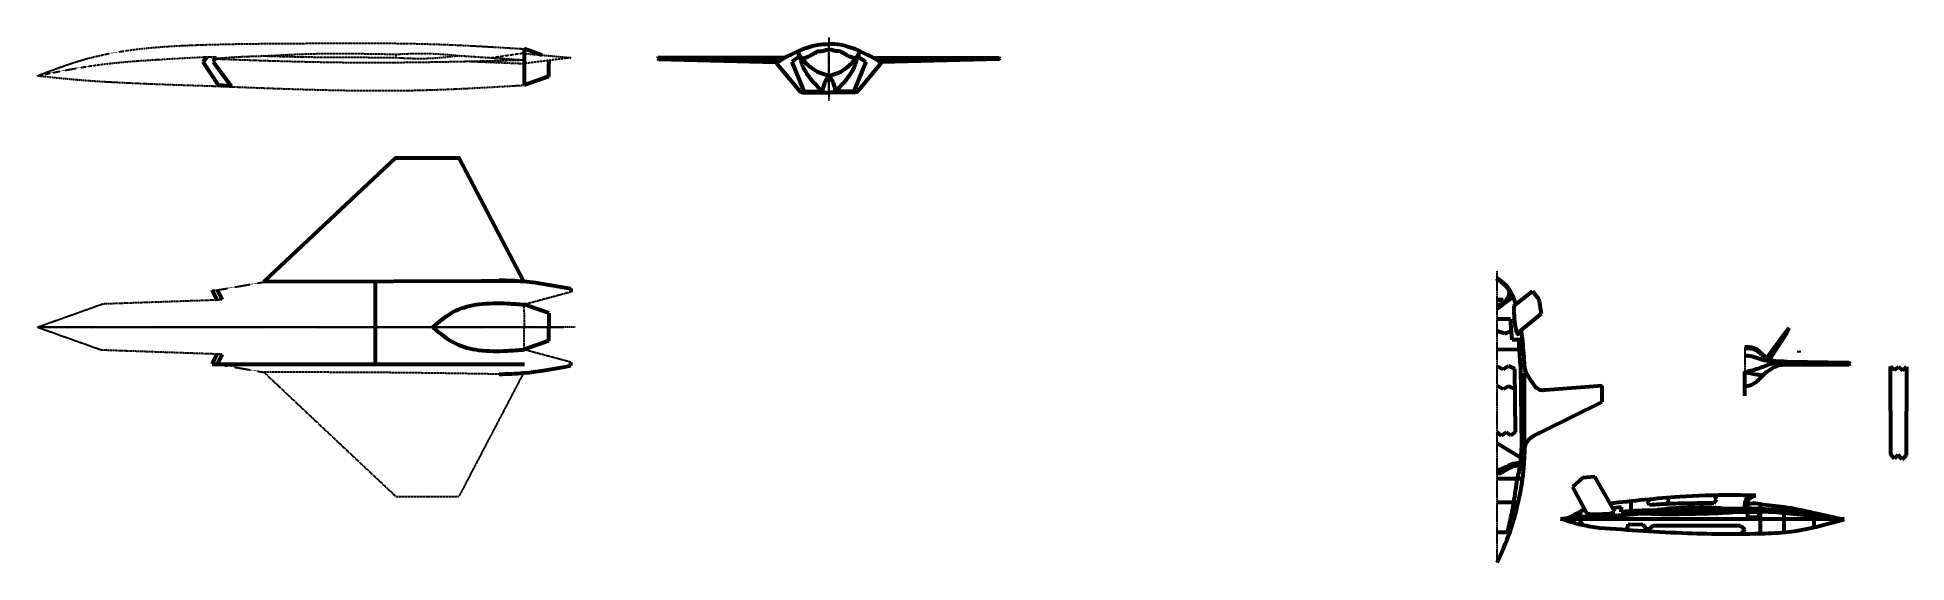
# Model space of a CAD drawing. Header units: millimetres. Extents: x -985956116104 to 1932156, y -552630487266 to 633586.
# Drawn here: x -1148 to 56801, y 50610 to 66901 of the extents above; entities that cross this region are included whole.
import ezdxf

# ---------------------------------------------------------------- set-up
doc = ezdxf.new("R2010")
doc.units = ezdxf.units.MM
doc.linetypes.add('CENTER', pattern=[2, 1.25, -0.25, 0.25, -0.25])
doc.linetypes.add('DASHED', pattern=[0.75, 0.5, -0.25])
for name, color, linetype, lineweight in [('_axes (Оси)', 6, 'CENTER', 30), ('_basic (Основной)', 4, 'Continuous', 60), ('_invisible (Невидимый)', 1, 'DASHED', 30)]:
    doc.layers.add(name, color=color, linetype=linetype, lineweight=lineweight)

msp = doc.modelspace()

# ---------------------------------------------------------------- linework, layer by layer
at = {"layer": '_axes (Оси)', "transparency": 33554687}
for p, q in [((23387.041, 66900.979), (23387.041, 64945.77)), ((44104.222, 50610.237), (44104.222, 59651.179)), ((-1148.343, 57914.669), (10941.657, 57914.669)), ((-1148.343, 57914.669), (15157.557, 57914.669)), ((-1148.343, 57914.669), (13931.657, 57914.669)), ((-1148.343, 57914.669), (10941.657, 57914.669)), ((-1148.343, 57914.669), (15157.557, 57914.669)), ((-1148.343, 57914.669), (13931.657, 57914.669)), ((15521.657, 57914.669), (-1148.343, 57914.669)), ((-1148.343, 57914.669), (10941.657, 57914.669)), ((-1148.343, 57914.669), (15157.557, 57914.669)), ((-1148.343, 57914.669), (13931.657, 57914.669)), ((-1148.343, 57914.669), (10941.657, 57914.669)), ((-1148.343, 57914.669), (15157.557, 57914.669)), ((-1148.343, 57914.669), (13931.657, 57914.669)), ((15521.657, 57914.669), (-1148.343, 57914.669)), ((-1148.343, 57914.669), (10941.657, 57914.669)), ((-1148.343, 57914.669), (15157.557, 57914.669)), ((-1148.343, 57914.669), (13931.657, 57914.669)), ((-1148.343, 57914.669), (10941.657, 57914.669)), ((-1148.343, 57914.669), (15157.557, 57914.669)), ((-1148.343, 57914.669), (13931.657, 57914.669)), ((15521.657, 57914.669), (-1148.343, 57914.669)), ((-1148.343, 57914.669), (10941.657, 57914.669)), ((-1148.343, 57914.669), (15157.557, 57914.669)), ((-1148.343, 57914.669), (13931.657, 57914.669)), ((-1148.343, 57914.669), (10941.657, 57914.669)), ((-1148.343, 57914.669), (15157.557, 57914.669)), ((-1148.343, 57914.669), (13931.657, 57914.669)), ((15521.657, 57914.669), (-1148.343, 57914.669)), ((-1148.343, 57914.669), (10941.657, 57914.669)), ((-1148.343, 57914.669), (15157.557, 57914.669)), ((-1148.343, 57914.669), (13931.657, 57914.669)), ((-1148.343, 57914.669), (10941.657, 57914.669)), ((-1148.343, 57914.669), (15157.557, 57914.669)), ((-1148.343, 57914.669), (13931.657, 57914.669)), ((15521.657, 57914.669), (-1148.343, 57914.669)), ((-1148.343, 57914.669), (10941.657, 57914.669)), ((-1148.343, 57914.669), (15157.557, 57914.669)), ((-1148.343, 57914.669), (13931.657, 57914.669)), ((-1148.343, 57914.669), (10941.657, 57914.669)), ((-1148.343, 57914.669), (15157.557, 57914.669)), ((-1148.343, 57914.669), (13931.657, 57914.669)), ((15521.657, 57914.669), (-1148.343, 57914.669)), ((-1148.343, 57914.669), (10941.657, 57914.669)), ((-1148.343, 57914.669), (15157.557, 57914.669)), ((-1148.343, 57914.669), (13931.657, 57914.669)), ((-1148.343, 57914.669), (10941.657, 57914.669)), ((-1148.343, 57914.669), (15157.557, 57914.669)), ((-1148.343, 57914.669), (13931.657, 57914.669)), ((15521.657, 57914.669), (-1148.343, 57914.669)), ((-1148.343, 57914.669), (10941.657, 57914.669)), ((-1148.343, 57914.669), (15157.557, 57914.669)), ((-1148.343, 57914.669), (13931.657, 57914.669)), ((-1148.343, 57914.669), (10941.657, 57914.669)), ((-1148.343, 57914.669), (15157.557, 57914.669)), ((-1148.343, 57914.669), (13931.657, 57914.669)), ((15521.657, 57914.669), (-1148.343, 57914.669)), ((-1148.343, 57914.669), (10941.657, 57914.669)), ((-1148.343, 57914.669), (15157.557, 57914.669)), ((-1148.343, 57914.669), (13931.657, 57914.669)), ((-1148.343, 57914.669), (10941.657, 57914.669)), ((-1148.343, 57914.669), (15157.557, 57914.669)), ((-1148.343, 57914.669), (13931.657, 57914.669)), ((15521.657, 57914.669), (-1148.343, 57914.669)), ((-1148.343, 57914.669), (10941.657, 57914.669)), ((-1148.343, 57914.669), (15157.557, 57914.669)), ((-1148.343, 57914.669), (13931.657, 57914.669)), ((-1148.343, 57914.669), (10941.657, 57914.669)), ((-1148.343, 57914.669), (15157.557, 57914.669)), ((-1148.343, 57914.669), (13931.657, 57914.669)), ((15521.657, 57914.669), (-1148.343, 57914.669)), ((-1148.343, 57914.669), (10941.657, 57914.669)), ((-1148.343, 57914.669), (15157.557, 57914.669)), ((-1148.343, 57914.669), (13931.657, 57914.669)), ((-1148.343, 57914.669), (10941.657, 57914.669)), ((-1148.343, 57914.669), (15157.557, 57914.669)), ((-1148.343, 57914.669), (13931.657, 57914.669)), ((15521.657, 57914.669), (-1148.343, 57914.669)), ((-1148.343, 57914.669), (10941.657, 57914.669)), ((-1148.343, 57914.669), (15157.557, 57914.669)), ((-1148.343, 57914.669), (13931.657, 57914.669)), ((-1148.343, 57914.669), (10941.657, 57914.669)), ((-1148.343, 57914.669), (15157.557, 57914.669)), ((-1148.343, 57914.669), (13931.657, 57914.669)), ((15521.657, 57914.669), (-1148.343, 57914.669)), ((-1148.343, 57914.669), (10941.657, 57914.669)), ((-1148.343, 57914.669), (15157.557, 57914.669)), ((-1148.343, 57914.669), (13931.657, 57914.669)), ((-1148.343, 57914.669), (10941.657, 57914.669)), ((-1148.343, 57914.669), (15157.557, 57914.669)), ((-1148.343, 57914.669), (13931.657, 57914.669)), ((15521.657, 57914.669), (-1148.343, 57914.669)), ((-1148.343, 57914.669), (10941.657, 57914.669)), ((-1148.343, 57914.669), (15157.557, 57914.669)), ((-1148.343, 57914.669), (13931.657, 57914.669)), ((-1148.343, 57914.669), (10941.657, 57914.669)), ((-1148.343, 57914.669), (15157.557, 57914.669)), ((-1148.343, 57914.669), (13931.657, 57914.669)), ((15521.657, 57914.669), (-1148.343, 57914.669)), ((-1148.343, 57914.669), (10941.657, 57914.669)), ((-1148.343, 57914.669), (15157.557, 57914.669)), ((-1148.343, 57914.669), (13931.657, 57914.669)), ((-1148.343, 57914.669), (10941.657, 57914.669)), ((-1148.343, 57914.669), (15157.557, 57914.669)), ((-1148.343, 57914.669), (13931.657, 57914.669)), ((15521.657, 57914.669), (-1148.343, 57914.669)), ((-1148.343, 57914.669), (10941.657, 57914.669)), ((-1148.343, 57914.669), (15157.557, 57914.669)), ((-1148.343, 57914.669), (13931.657, 57914.669)), ((-1148.343, 57914.669), (10941.657, 57914.669)), ((-1148.343, 57914.669), (15157.557, 57914.669)), ((-1148.343, 57914.669), (13931.657, 57914.669)), ((15521.657, 57914.669), (-1148.343, 57914.669)), ((51781.765, 57290.767), (51781.765, 55778.827))]:
    msp.add_line(p, q, dxfattribs=at)
at = {"layer": '_basic (Основной)', "transparency": 33554687}
for p, q in [((3991.635, 66145.534), (4118.827, 66298.738)), ((4471.294, 65413.788), (3991.635, 66145.534)), ((4391.63, 66298.738), (4301.104, 66145.534)), ((4301.104, 66145.534), (4854.894, 65384.216)), ((13942.866, 66544.111), (13942.866, 65419.243)), ((14488.004, 66351.947), (13942.866, 66544.111)), ((14708.968, 66184.835), (14708.968, 66118.451)), ((14708.968, 65689.298), (14708.968, 66118.451)), ((18101.088, 66266.272), (18072.248, 66247.36)), ((18072.248, 66247.36), (18108.184, 66222.913)), ((21742.728, 66196.167), (18072.248, 66247.36)), ((22031.503, 66278.131), (18101.088, 66266.272)), ((18108.184, 66222.913), (21749.116, 66135.473)), ((21772.746, 66160.334), (21742.728, 66196.167)), ((21749.116, 66135.473), (21772.746, 66160.334)), ((21749.116, 66135.473), (21779.256, 66103.444)), ((21790.905, 66065.049), (22491.434, 65233.003)), ((22468.662, 66298.738), (22238.956, 66145.534)), ((22238.956, 66145.534), (22578.264, 65304.55)), ((24535.127, 66145.534), (24195.819, 65304.55)), ((24983.177, 66065.049), (24282.648, 65233.003)), ((24305.42, 66298.738), (24535.127, 66145.534)), ((24742.58, 66278.131), (28672.995, 66266.272)), ((25024.967, 66135.473), (24994.827, 66103.444)), ((25001.336, 66160.334), (25031.355, 66196.167)), ((25024.967, 66135.473), (25001.336, 66160.334)), ((28665.899, 66222.913), (25024.967, 66135.473)), ((25031.355, 66196.167), (28701.834, 66247.36)), ((28701.834, 66247.36), (28665.899, 66222.913)), ((28672.995, 66266.272), (28701.834, 66247.36)), ((14708.968, 65689.298), (13942.866, 65419.243)), ((4854.894, 65384.216), (4471.294, 65413.788)), ((22578.264, 65304.55), (22634.96, 65222.579)), ((22588.662, 65193.641), (23387.041, 65193.641)), ((22634.96, 65222.579), (23151.295, 65222.579)), ((24185.42, 65193.641), (23387.041, 65193.641)), ((24139.122, 65222.579), (23622.787, 65222.579)), ((24195.819, 65304.55), (24139.122, 65222.579)), ((9319.379, 59323.69), (9319.379, 56764.669)), ((4423.519, 58742.861), (4274.077, 59064.669)), ((4578.633, 58759.057), (4436.66, 59064.669)), ((14708.968, 58343.822), (13942.866, 58613.877)), ((15385.906, 59107.677), (15385.906, 59002.032)), ((44607.772, 58852.725), (44104.222, 58485.305)), ((44289.263, 58764.423), (44104.222, 58764.423)), ((44289.343, 58750.814), (44104.222, 58749.738)), ((44289.263, 58764.423), (44289.872, 58659.889)), ((44619.971, 58569.783), (45198.084, 59029.742)), ((45198.084, 59029.742), (45397.132, 58779.562)), ((45397.132, 58779.562), (45467.583, 58325.698)), ((14708.968, 58343.822), (14708.968, 57914.669)), ((44523.641, 58166.043), (44104.222, 58166.043)), ((44574.905, 57516.251), (44523.641, 58166.043)), ((45467.583, 58325.698), (44791.749, 57767.351)), ((14708.968, 57485.517), (13942.866, 57215.461)), ((14708.968, 57485.517), (14708.968, 57914.669)), ((44329.381, 57721.165), (44104.222, 57792.321)), ((44329.381, 57721.165), (44552.652, 57798.318)), ((44776.981, 57515.948), (44574.905, 57516.251)), ((44776.981, 57515.948), (44888.745, 57563.814)), ((44834.99, 56711.561), (44776.981, 57515.948)), ((53061.412, 57782.252), (52447.301, 56933.095)), ((53083.446, 57733.702), (52528.841, 56887.016)), ((53157.457, 57878.271), (53061.412, 57782.252)), ((53157.457, 57878.271), (53083.446, 57733.702)), ((4423.519, 57086.478), (4274.077, 56764.669)), ((4578.633, 57070.282), (4436.66, 56764.669)), ((15385.906, 56721.661), (15385.906, 56827.306)), ((44798.754, 57214.035), (44104.222, 57216.546)), ((44953.273, 56799.782), (44834.99, 56711.561)), ((52468.796, 56892.097), (52426.623, 56883.189)), ((52731.539, 56793.928), (52733.754, 56862.931)), ((52731.539, 56793.928), (52770.968, 56710.695)), ((55059.8, 56786.744), (52731.539, 56793.928)), ((53091.284, 56850.852), (55010.698, 56817.414)), ((53466.012, 57122.372), (53467.1, 57179.949)), ((55010.698, 56817.414), (55059.8, 56786.744)), ((4274.077, 56764.669), (13954.006, 56764.669)), ((44288.953, 56603.006), (44104.222, 56696.054)), ((44461.308, 56702.785), (44288.953, 56603.006)), ((44652.679, 56617.261), (44461.308, 56702.785)), ((44678.546, 54652.831), (44652.679, 56617.261)), ((44834.99, 56711.561), (44860.24, 54210.994)), ((44993.274, 56550.163), (44947.508, 56485.974)), ((44947.508, 56485.974), (44947.886, 54383.796)), ((51781.765, 56086.27), (51781.765, 56534.797)), ((52939.587, 56748.878), (55012.724, 56756.825)), ((55012.724, 56756.825), (55059.8, 56786.744)), ((56312.886, 53959.958), (56302.855, 56689.412)), ((56302.855, 56689.412), (56419.393, 56585.68)), ((56419.393, 56585.68), (56546.857, 56685.772)), ((56546.857, 56685.772), (56669.153, 56565.701)), ((56669.153, 56565.701), (56800.636, 56680.527)), ((56800.636, 56680.527), (56782.475, 53935.725)), ((44291.836, 55989), (44104.222, 56088.993)), ((44468.5, 56082.722), (44291.836, 55989)), ((44660.959, 55988.479), (44468.5, 56082.722)), ((47366.158, 56097.467), (45603.783, 55958.905)), ((47365.891, 55596.226), (47366.158, 56097.467)), ((51781.765, 55778.827), (51781.765, 56086.27)), ((45504.789, 54680.521), (47365.891, 55596.226)), ((44237.004, 54545.982), (44104.222, 54648.204)), ((44390.045, 54647.139), (44237.004, 54545.982)), ((44533.447, 54556.82), (44390.045, 54647.139)), ((44678.546, 54652.831), (44533.447, 54556.82)), ((44837.63, 53862.167), (44104.222, 54302.863)), ((44860.24, 54210.994), (44961.61, 54056.18)), ((44947.886, 54383.796), (44996.319, 54290.898)), ((56423.573, 53825.76), (56312.886, 53959.958)), ((56539.704, 53954.518), (56423.573, 53825.76)), ((56659.465, 53809.439), (56539.704, 53954.518)), ((56782.475, 53935.725), (56659.465, 53809.439)), ((44896.671, 53208.925), (44104.222, 53208.925)), ((46749.236, 53241.605), (46443.728, 52962.286)), ((46443.728, 52962.286), (46889.041, 52132.036)), ((47129.895, 53272.494), (46749.236, 53241.605)), ((47754.71, 52184.703), (47129.895, 53272.494)), ((44758.618, 52479.686), (44104.222, 52479.686)), ((47959.923, 52335.28), (47688.564, 52299.862)), ((47951.755, 52187.792), (47959.923, 52335.28)), ((48254.712, 52512.98), (48249.929, 52210.233)), ((49345.986, 52203.848), (48685.395, 52150.024)), ((49346.308, 52182.73), (48697.12, 52139.014)), ((48770.026, 52501.056), (48841.518, 52572.499)), ((48834.018, 52392.081), (48770.026, 52501.056)), ((49345.986, 52203.848), (49347.403, 52182.803)), ((49388.655, 52552.384), (49451.379, 52626.127)), ((49454.992, 52431.852), (49388.655, 52552.384)), ((49945.694, 52221.775), (51461.911, 52221.775)), ((49945.694, 52221.775), (49945.694, 52183.07)), ((49945.694, 52183.07), (51539.688, 52183.07)), ((50918.621, 52579.959), (50813.015, 52697.221)), ((50823.376, 52450.29), (50918.621, 52579.959)), ((51514.244, 52208.036), (51511.692, 52183.07)), ((51539.688, 52183.07), (52265.616, 52190.178)), ((51868.936, 52295.508), (51866.739, 52198.172)), ((52231.655, 52101.098), (52230.786, 52189.837)), ((52265.616, 52420.997), (52265.616, 51503.364)), ((52995.58, 52332.301), (52995.58, 51540.163)), ((46067.283, 51970.291), (54867.283, 51970.291)), ((46067.283, 51970.291), (54849.646, 51970.291)), ((48164.849, 51793.692), (48114.43, 51623.155)), ((48634.438, 51784.446), (48164.849, 51793.692)), ((48795.448, 51577.856), (48634.438, 51784.446)), ((48943.289, 51748.545), (48768.555, 51612.362)), ((51651.785, 51753.562), (48943.289, 51748.545)), ((51651.785, 51753.562), (51784.431, 51633.618)), ((51784.431, 51633.618), (51656.186, 51491.791)), ((51875.21, 52014.745), (51874.983, 52116.477)), ((52184.399, 52006.65), (51875.21, 52014.745)), ((52184.399, 52006.65), (52231.655, 52101.098)), ((53929.268, 52146.665), (53929.268, 51698.001)), ((44497.381, 51540.469), (44104.222, 51540.469))]:
    msp.add_line(p, q, dxfattribs=at)
msp.add_lwpolyline([(5874.077, 59314.669), (9966.657, 63169.194), (11916.657, 63169.194), (13921.731, 59335.741), (5874.077, 59314.669)], dxfattribs=at)
msp.add_arc((48940.435, 41043.042), 11188.519, 89.74208448, 95.06959045, dxfattribs=at)
for points in [[(21790.623, 66118.285), (22033.534, 66279.246), (22219.064, 66369.235), (22551.423, 66527.074), (22833.461, 66621.865), (23031.693, 66666.958), (23387.041, 66700.223)], [(24983.459, 66118.285), (24740.548, 66279.246), (24555.018, 66369.235), (24222.659, 66527.074), (23940.622, 66621.865), (23742.389, 66666.958), (23387.041, 66700.223)], [(21790.623, 66118.285), (21780.645, 66106.53), (21777.847, 66088.353), (21790.905, 66065.049)], [(23387.041, 65712.377), (23127.976, 65790.212), (22471.518, 66369.547), (22414.268, 66464.745)], [(22582.894, 66235.145), (22584.252, 66243.79), (22629.675, 66263.946), (22691.48, 66283.36), (22752.394, 66304.159), (22841.734, 66355.398), (23028.214, 66460.053), (23050.549, 66470.199), (23121.107, 66477.808), (23193.696, 66480.345), (23301.818, 66510.276), (23339.139, 66517.078), (23366.043, 66523.673), (23387.041, 66523.673)], [(24191.188, 66235.145), (24189.831, 66243.79), (24144.407, 66263.946), (24082.603, 66283.36), (24021.689, 66304.159), (23932.349, 66355.398), (23745.869, 66460.053), (23723.534, 66470.199), (23652.975, 66477.808), (23580.386, 66480.345), (23472.264, 66510.276), (23434.943, 66517.078), (23408.039, 66523.673), (23387.041, 66523.673)], [(23387.041, 65712.377), (23646.107, 65790.212), (24302.565, 66369.547), (24359.815, 66464.745)], [(24983.459, 66118.285), (24993.437, 66106.53), (24996.235, 66088.353), (24983.177, 66065.049)], [(23387.041, 65712.377), (23345.851, 65662.962), (23252.613, 65477.368), (23209.538, 65353.671), (23188.644, 65193.641)], [(23387.041, 65712.377), (23428.231, 65662.962), (23521.469, 65477.368), (23564.544, 65353.671), (23585.438, 65193.641)], [(22491.434, 65233.003), (22512.199, 65215.207), (22551.134, 65198.329), (22588.662, 65193.641)], [(24282.648, 65233.003), (24261.883, 65215.207), (24222.948, 65198.329), (24185.42, 65193.641)], [(13169.044, 59374.72), (13921.731, 59335.741), (15385.906, 59107.677)], [(44089.078, 59418.926), (44135.414, 59383.394), (44225.755, 59316.738), (44342.436, 59216.37), (44476.153, 59015.841), (44444.171, 58843.742), (44327.647, 58689.774), (44236.733, 58629.336), (44104.222, 58595.081)], [(11110.341, 57914.669), (11819.108, 58425.57), (12540.871, 58624.49), (13418.55, 58648.423), (13942.866, 58613.877)], [(44619.971, 58569.783), (44626.58, 58357.095), (44658.307, 57993.807), (44694.03, 57797.91), (44723.113, 57716.005), (44744.264, 57690.905), (44775.695, 57736.978)], [(11110.341, 57914.669), (11819.108, 57403.768), (12540.871, 57204.848), (13418.55, 57180.916), (13942.866, 57215.461)], [(44791.749, 57767.351), (44784.644, 57753.674), (44775.695, 57736.978)], [(45603.783, 55958.905), (45442.052, 55960.729), (45185.157, 56213.2), (44993.3, 56550.077), (44953.273, 56799.782)], [(52468.796, 56892.097), (52425.468, 56968.713), (52352.444, 57052.417), (52231.84, 57165.565), (52113.413, 57243.481), (52033.475, 57272.084), (51952.55, 57284.905), (51781.765, 57290.767)], [(51781.765, 57035.829), (51823.62, 57034.89), (51952.298, 57019.871), (52137.331, 56970.122), (52389.333, 56890.286), (52670.171, 56864.941), (53091.284, 56850.852)], [(51781.765, 56534.797), (51888.551, 56548.291), (52226.39, 56645.018), (52419.953, 56716.409), (52594.577, 56780.24), (52731.539, 56793.928)], [(52733.754, 56862.931), (52537.879, 56886.179), (52468.796, 56892.097)], [(13169.044, 56454.619), (13921.731, 56493.598), (15385.906, 56721.661)], [(51781.765, 56086.27), (51876.819, 56093.17), (52024.603, 56145.723), (52267.972, 56336.928), (52423.13, 56491.991), (52537.687, 56583.29), (52660.945, 56658.648), (52759.776, 56705.402), (52861.283, 56744.53), (52939.587, 56748.878)], [(51781.765, 56534.797), (51900.353, 56500.485), (52163.497, 56447.274), (52353.163, 56424.229)], [(44943.544, 53639.79), (44961.035, 54034.93), (44997.523, 54293.821), (45161.72, 54490.725), (45504.789, 54680.521)], [(44860.24, 54210.994), (44838.469, 53872.895), (44819.124, 53679.575), (44727.925, 53204.559), (44614.518, 52476.692), (44415.541, 51540.469)], [(44943.544, 53639.79), (44841.472, 53684.983), (44746.722, 53695.702), (44462.469, 53617.094), (44281.908, 53531.34), (44167.492, 53486.676), (44104.222, 53486.676)], [(44104.222, 50610.237), (44495.479, 51535.082), (44758.748, 52480.254), (44896.57, 53208.181), (44943.544, 53639.79)], [(44805.979, 53593.516), (44725.035, 53612.268), (44556.949, 53574.082), (44381.148, 53480.862), (44264.545, 53410.947), (44196.109, 53378.944), (44104.222, 53369.716)], [(46889.041, 52132.036), (47013.709, 52118.019), (47314.65, 52117.813), (47598.284, 52139.071), (47754.71, 52184.703)], [(52122.954, 52688.661), (51374.958, 52702.243), (49766.398, 52649.242), (47592.513, 52441.072)], [(48697.12, 52139.014), (49078.212, 52119.387), (49970.152, 52121.568), (51097.878, 52154.38), (51511.692, 52183.07)], [(50823.376, 52450.29), (50135.534, 52448.471), (49460.429, 52432.105), (48834.018, 52392.081)], [(49945.694, 52221.775), (49719.078, 52235.022), (49392.155, 52212.576), (49345.986, 52203.848)], [(49946.284, 52183.079), (49720.176, 52162.936), (49392.722, 52175.411), (49346.308, 52182.73)], [(51017.445, 52289.582), (51370.438, 52289.582), (51868.936, 52295.508), (52369.181, 52282.66), (54861.811, 51943.162)], [(54861.811, 51943.162), (54046.664, 52027.152), (53181.583, 52128.14), (52541.629, 52180.391), (51864.985, 52198.212), (51514.244, 52208.036)], [(51868.936, 52295.508), (51872.669, 52413.645), (51889.072, 52513.754), (51940.185, 52603.529), (52047.058, 52665.443), (52122.954, 52688.661)], [(54861.811, 51943.162), (53927.184, 52147.133), (52996.232, 52332.211), (52265.299, 52421.049), (51959.097, 52438.322), (51872.669, 52413.645)], [(46067.283, 51970.291), (46312.618, 51985.554), (46633.481, 52041.808)], [(47284.386, 51683.104), (46738.301, 51775.751), (46067.283, 51970.291)], [(46633.481, 52041.808), (46919.583, 52042.928), (47755.177, 52070.251), (48697.12, 52139.014)], [(54861.811, 51943.162), (54447.656, 51830.943), (53233.602, 51565.964), (52392.337, 51507.261), (50002.629, 51516.13), (47284.386, 51683.104)]]:
    msp.add_spline(points, degree=3, dxfattribs=at)
for points, knots in [([(23150.857, 65222.579), (23147.139, 65228.125), (23114.426, 65276.907), (23045.994, 65378.518), (22891.052, 65518.032), (22739.993, 65717.014), (22610.97, 65931.182), (22538.927, 66113.983), (22518.951, 66237.196), (22475.294, 66290.429), (22452.631, 66318.635), (22450.434, 66349.504), (22463.851, 66362.258), (22471.518, 66369.547)], [144.965178591, 144.965178591, 144.965178591, 144.965178591, 164.969981345, 320.903714244, 510.833442229, 786.66811997, 1067.844530109, 1256.81891312, 1377.41346028, 1429.576140608, 1461.666422053, 1484.220186671, 1514.29594289, 1514.29594289, 1514.29594289, 1514.29594289]), ([(23623.226, 65222.579), (23626.943, 65228.125), (23659.656, 65276.907), (23728.088, 65378.518), (23883.03, 65518.032), (24034.089, 65717.014), (24163.113, 65931.182), (24235.156, 66113.983), (24255.131, 66237.196), (24298.789, 66290.429), (24321.452, 66318.635), (24323.648, 66349.504), (24310.232, 66362.258), (24302.565, 66369.547)], [144.965178591, 144.965178591, 144.965178591, 144.965178591, 164.969981345, 320.903714244, 510.833442229, 786.66811997, 1067.844530109, 1256.81891312, 1377.41346028, 1429.576140608, 1461.666422053, 1484.220186671, 1514.29594289, 1514.29594289, 1514.29594289, 1514.29594289]), ([(44683.917, 58620.66), (44630.545, 58814.086), (44508.562, 59142.77), (44226.892, 59344.155), (44104.222, 59428.614)], [1839.489106837, 1839.489106837, 1839.489106837, 1839.489106837, 2423.67882482, 2860.599810938, 2860.599810938, 2860.599810938, 2860.599810938]), ([(44953.273, 56799.782), (44936.26, 57053.87), (44913.329, 57396.339), (44867.095, 57731.965), (44853.598, 57818.448)], [0, 0, 0, 0, 761.18031973, 1025.948840506, 1025.948840506, 1025.948840506, 1025.948840506]), ([(52439.123, 56885.829), (52428.152, 56907.461), (52399.771, 56962.941), (52323.622, 57040.172), (52241.904, 57118.094), (52154.837, 57183.57), (52068.865, 57225.594), (51974.42, 57248.113), (51878.626, 57254.628), (51814.351, 57254.043), (51781.765, 57253.579)], [2.193061062, 2.193061062, 2.193061062, 2.193061062, 74.626554902, 188.381450151, 323.838868395, 414.226647865, 513.969157751, 608.511144967, 703.580697012, 801.339403299, 801.339403299, 801.339403299, 801.339403299]), ([(46067.283, 51970.291), (46125.838, 51973.111), (46259.464, 51979.548), (46479.543, 52082.564), (46662.849, 52189.877), (46783.161, 52259.573), (46811.754, 52276.131)], [0, 0, 0, 0, 174.455485627, 398.120441842, 716.04695081, 815.123087414, 815.123087414, 815.123087414, 815.123087414]), ([(46811.754, 52276.131), (46786.271, 52253.31), (46734.12, 52206.607), (46675.33, 52142.728), (46607.493, 52064.398), (46671.026, 51928.034), (46716.945, 51832.186), (46744.733, 51774.329)], [0, 0, 0, 0, 102.083623991, 208.914953559, 266.67304814, 393.705605478, 595.116303675, 595.116303675, 595.116303675, 595.116303675]), ([(48697.12, 52139.014), (48751.381, 52159.545), (48913.224, 52220.782), (49390.165, 52307.669), (50153.57, 52331.002), (50938.565, 52351.786), (51392.526, 52240.397), (51514.244, 52208.036)], [0, 0, 0, 0, 173.858737223, 518.567479477, 1445.436818752, 2470.037460494, 2846.922905419, 2846.922905419, 2846.922905419, 2846.922905419]), ([(51929.996, 52693.331), (51899.11, 52671.416), (51827.488, 52615.447), (51784.447, 52463.77), (51757.082, 52277.405), (51835.11, 52170.901), (51874.983, 52116.477)], [25.70178847, 25.70178847, 25.70178847, 25.70178847, 136.420123039, 295.244475205, 481.044458009, 675.209633376, 675.209633376, 675.209633376, 675.209633376])]:
    msp.add_open_spline(points, degree=3, knots=knots, dxfattribs=at)
at = {"layer": '_invisible (Невидимый)', "color": 4, "transparency": 33554687}
for p, q in [((23387.041, 65175.255), (23387.041, 66671.493)), ((4118.827, 66298.738), (4391.63, 66298.738)), ((9966.657, 66378.804), (9966.657, 66273.462)), ((11916.657, 66335.261), (13921.731, 66201.602)), ((13888.457, 66080.574), (12074.25, 66154.444)), ((12919.194, 66268.431), (13857.209, 66408.918)), ((13857.209, 66408.918), (15385.906, 66270.852)), ((15385.906, 66270.852), (13888.457, 66080.574)), ((9966.657, 63169.194), (11916.657, 63169.194)), ((13921.731, 59335.741), (11916.657, 63169.194)), ((4436.66, 59064.669), (5874.077, 59314.669)), ((-1148.343, 57914.669), (861.806, 58629.558)), ((4578.633, 58759.057), (861.806, 58629.558)), ((4274.077, 59064.669), (4436.66, 59064.669)), ((13934.823, 58611.714), (13942.866, 57914.669)), ((15385.906, 59002.032), (13942.866, 58613.877)), ((-1148.343, 57914.669), (2851.657, 57914.669)), ((-1148.343, 57914.669), (4451.657, 57914.669)), ((-1148.343, 57914.669), (861.806, 57199.78)), ((-1148.343, 57914.669), (2851.657, 57914.669)), ((-1148.343, 57914.669), (4451.657, 57914.669)), ((-1148.343, 57914.669), (2851.657, 57914.669)), ((-1148.343, 57914.669), (4451.657, 57914.669)), ((-1148.343, 57914.669), (2851.657, 57914.669)), ((-1148.343, 57914.669), (4451.657, 57914.669)), ((-1148.343, 57914.669), (2851.657, 57914.669)), ((-1148.343, 57914.669), (4451.657, 57914.669)), ((-1148.343, 57914.669), (2851.657, 57914.669)), ((-1148.343, 57914.669), (4451.657, 57914.669)), ((-1148.343, 57914.669), (2851.657, 57914.669)), ((-1148.343, 57914.669), (4451.657, 57914.669)), ((-1148.343, 57914.669), (2851.657, 57914.669)), ((-1148.343, 57914.669), (4451.657, 57914.669)), ((-1148.343, 57914.669), (2851.657, 57914.669)), ((-1148.343, 57914.669), (4451.657, 57914.669)), ((-1148.343, 57914.669), (2851.657, 57914.669)), ((-1148.343, 57914.669), (4451.657, 57914.669)), ((-1148.343, 57914.669), (2851.657, 57914.669)), ((-1148.343, 57914.669), (4451.657, 57914.669)), ((-1148.343, 57914.669), (2851.657, 57914.669)), ((-1148.343, 57914.669), (4451.657, 57914.669)), ((-1148.343, 57914.669), (2851.657, 57914.669)), ((-1148.343, 57914.669), (4451.657, 57914.669)), ((-1148.343, 57914.669), (2851.657, 57914.669)), ((-1148.343, 57914.669), (4451.657, 57914.669)), ((-1148.343, 57914.669), (2851.657, 57914.669)), ((-1148.343, 57914.669), (4451.657, 57914.669)), ((-1148.343, 57914.669), (2851.657, 57914.669)), ((-1148.343, 57914.669), (4451.657, 57914.669)), ((-1148.343, 57914.669), (2851.657, 57914.669)), ((-1148.343, 57914.669), (4451.657, 57914.669)), ((-1148.343, 57914.669), (2851.657, 57914.669)), ((-1148.343, 57914.669), (4451.657, 57914.669)), ((-1148.343, 57914.669), (2851.657, 57914.669)), ((-1148.343, 57914.669), (4451.657, 57914.669)), ((-1148.343, 57914.669), (2851.657, 57914.669)), ((-1148.343, 57914.669), (4451.657, 57914.669)), ((-1148.343, 57914.669), (2851.657, 57914.669)), ((-1148.343, 57914.669), (4451.657, 57914.669)), ((-1148.343, 57914.669), (2851.657, 57914.669)), ((-1148.343, 57914.669), (4451.657, 57914.669)), ((-1148.343, 57914.669), (2851.657, 57914.669)), ((-1148.343, 57914.669), (4451.657, 57914.669)), ((-1148.343, 57914.669), (2851.657, 57914.669)), ((-1148.343, 57914.669), (4451.657, 57914.669)), ((-1148.343, 57914.669), (2851.657, 57914.669)), ((-1148.343, 57914.669), (4451.657, 57914.669)), ((-1148.343, 57914.669), (2851.657, 57914.669)), ((-1148.343, 57914.669), (4451.657, 57914.669)), ((-1148.343, 57914.669), (2851.657, 57914.669)), ((-1148.343, 57914.669), (4451.657, 57914.669)), ((-1148.343, 57914.669), (2851.657, 57914.669)), ((-1148.343, 57914.669), (4451.657, 57914.669)), ((-1148.343, 57914.669), (2851.657, 57914.669)), ((-1148.343, 57914.669), (4451.657, 57914.669)), ((-1148.343, 57914.669), (2851.657, 57914.669)), ((-1148.343, 57914.669), (4451.657, 57914.669)), ((-1148.343, 57914.669), (2851.657, 57914.669)), ((-1148.343, 57914.669), (4451.657, 57914.669)), ((-1148.343, 57914.669), (2851.657, 57914.669)), ((-1148.343, 57914.669), (4451.657, 57914.669)), ((13942.866, 57215.461), (13942.866, 57914.669)), ((4578.633, 57070.282), (861.806, 57199.78)), ((15385.906, 56827.306), (13942.866, 57215.461)), ((4274.077, 56764.669), (4436.66, 56764.669)), ((4436.66, 56764.669), (5874.077, 56514.669)), ((5874.077, 56514.669), (9966.657, 52660.144)), ((13921.731, 56493.598), (11916.657, 52660.144)), ((9966.657, 52660.144), (11916.657, 52660.144))]:
    msp.add_line(p, q, dxfattribs=at)
for points in [[(-1148.343, 65712.377), (316.211, 66219.297), (4044.807, 66673.08), (7230.253, 66716.241), (11302.843, 66685.343), (13942.866, 66544.111)], [(-1148.343, 65712.377), (853.41, 66063.568), (2355.766, 66198.357), (4118.827, 66298.738)], [(4274.077, 66239.693), (4973.916, 66292.269), (5874.077, 66326.133)], [(4274.077, 66239.693), (8379.748, 66125.941), (13921.731, 66201.602)], [(5874.077, 66326.133), (7292.196, 66390.706), (8599.061, 66399.4), (9966.657, 66378.804)], [(5874.077, 66326.133), (7292.196, 66293.488), (8599.061, 66285.246), (9966.657, 66273.462)], [(9966.657, 66378.804), (10890.579, 66402.934), (11916.657, 66335.261)], [(9966.657, 66273.462), (10890.579, 66249.332), (11916.657, 66335.261)], [(-1148.343, 65712.377), (77.613, 65590.152), (1776.489, 65485.452), (4245.151, 65394.55)], [(4245.151, 65394.55), (7262.217, 65284.227), (10590.875, 65260.095), (13942.866, 65419.243)], [(13169.044, 59374.72), (9969.427, 59329.014), (5874.077, 59314.669)], [(13169.044, 56454.619), (9969.427, 56500.324), (5874.077, 56514.669)]]:
    msp.add_spline(points, degree=3, dxfattribs=at)

doc.saveas('drawing.dxf')
